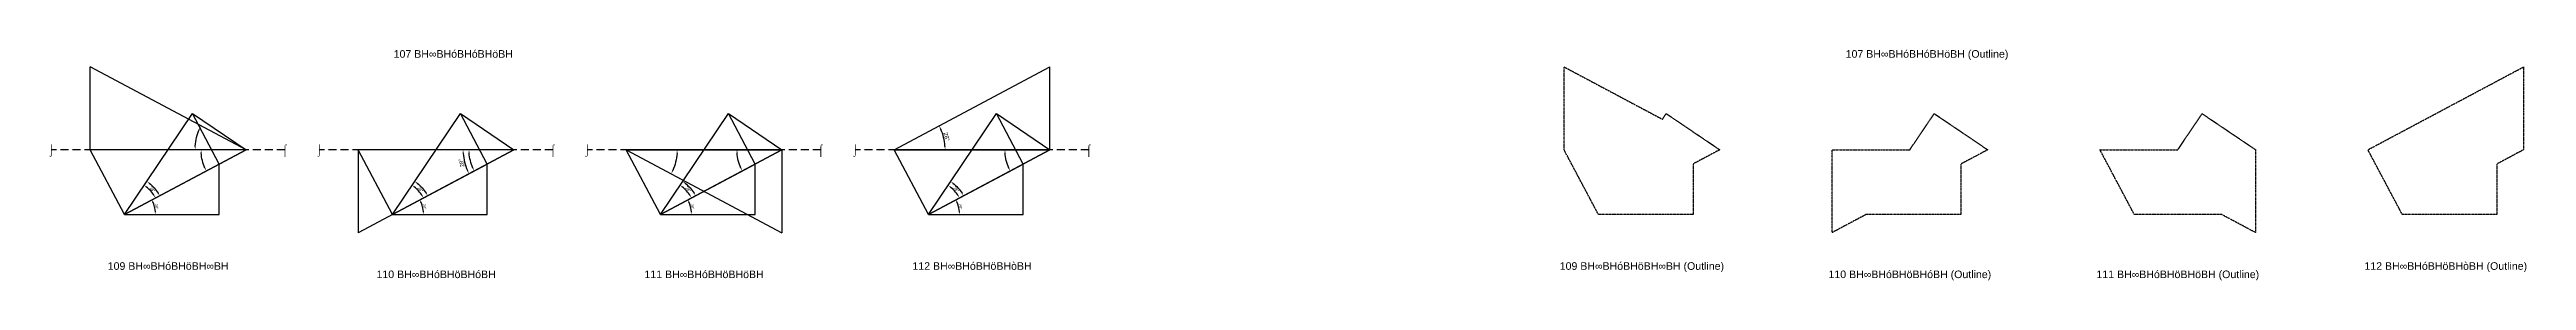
# Model space of a CAD drawing. Header units: millimetres. Extents: x 109495 to 889476, y -4752178 to 24518.
# Drawn here: x 246420 to 639020, y -1607819 to -1571282 of the extents above; entities that cross this region are included whole.
import ezdxf
from ezdxf.enums import TextEntityAlignment as Align

# ---------------------------------------------------------------- set-up
doc = ezdxf.new("R2010")
doc.units = ezdxf.units.MM
doc.header["$PDMODE"] = 35
doc.linetypes.add('DASHED', pattern=[19.05, 12.7, -6.35])
for name, color, linetype in [('BASE', 170, 'Continuous'), ('HYPOTENUSE', 20, 'Continuous'), ('PERPENDICULAR', 90, 'Continuous')]:
    doc.layers.add(name, color=color, linetype=linetype)
doc.styles.add('Arial', font='arial.ttf')
doc.dimstyles.new('ISO-25', dxfattribs={"dimtxt": 250, "dimasz": 100, "dimexe": 1.25, "dimexo": 0.625, "dimgap": 100, "dimtad": 1, "dimdec": 0, "dimtxsty": 'Arial', "dimcen": 2.5, "dimadec": 0, "dimazin": 0, "dimtfac": 1, "dimtdec": 0, "dimtmove": 0, "dimatfit": 3, "dimfxl": 1, "dimarcsym": 0})

# ---------------------------------------------------------------- blocks, each defined once
blk = doc.blocks.new('*D2')
at = {"color": 0, "lineweight": -2, "ltscale": 100, "transparency": 16777216}
blk.add_arc((0, 0), 4906, 4.08845, 23.91155, dxfattribs=at)
at = {"color": 0, "ltscale": 100, "transparency": 16777216}
for points in [[(4432, 1963), (4537, 2014), (4332, 2303)], [(4952, 352), (4835, 348), (4906, 0)]]:
    blk.add_solid(points, dxfattribs=at)
at = {"layer": 'Defpoints', "color": 0, "ltscale": 100, "transparency": 16777216}
for p in [(15000, 7976), (0, 0), (0, 0), (4841, 796), (15000, 0)]:
    blk.add_point(p, dxfattribs=at)
at = {"color": 0, "ltscale": 100, "transparency": 16777216, "insert": (5055, 1260), "char_height": 400, "attachment_point": 5, "rotation": 284, "style": 'Arial'}
blk.add_mtext('28°', dxfattribs=at)
blk = doc.blocks.new('GTN')
at = {"layer": 'BASE'}
blk.add_line((0, 0), (15000, 0), dxfattribs=at)
at = {"layer": 'HYPOTENUSE'}
blk.add_line((0, 0), (15000, 7975.6), dxfattribs=at)
at = {"layer": 'PERPENDICULAR'}
blk.add_line((15000, 0), (15000, 7975.6), dxfattribs=at)
at = {"color": 4, "ltscale": 100}
dim = blk.add_angular_dim_2l(base=(4841, 795.6), line1=((0, 0), (15000, 0)), line2=((0, 0), (15000, 7975.6)), dimstyle='ISO-25', override={"dimtxt": 400, "dimasz": 350, "dimgap": 100}, dxfattribs=at)
dim.commit()
dim.dimension.update_dxf_attribs({"geometry": '*D2', "text_midpoint": (5055.4, 1260.5)})

msp = doc.modelspace()

# ---------------------------------------------------------------- linework, layer by layer
at = {"linetype": 'DASHED', "ltscale": 100}
for p, q in [((283733, -1587140), (246712, -1587140)), ((326204, -1587140), (289183, -1587140)), ((368675, -1587140), (331655, -1587140)), ((411147, -1587140), (374126, -1587140))]:
    msp.add_line(p, q, dxfattribs=at)
at = {"linetype": 'DASHED'}
for points in [[(506914, -1589395), (506914, -1597370), (491914, -1597370), (486475, -1587140), (486475, -1574017), (502072, -1582310), (502674, -1581419), (511155, -1587140)], [(613889, -1587140), (638569, -1574017), (638569, -1587140), (634329, -1589395), (634329, -1597370), (619329, -1597370)], [(549386, -1589395), (549386, -1597370), (534386, -1597370), (528946, -1600262), (528946, -1587140), (541286, -1587140), (545145, -1581419), (553627, -1587140)], [(583758, -1587140), (587616, -1581419), (596098, -1587140), (596098, -1600262), (590658, -1597370), (576857, -1597370), (571418, -1587140)]]:
    msp.add_lwpolyline(points, close=True, dxfattribs=at)

# ---------------------------------------------------------------- block references
at = {"linetype": 'DASHED', "ltscale": 100, "yscale": 1.645357565266573, "zscale": 1.645357565266573}
for p, xscale in [((277563, -1587140), -1.645357565266573), ((380296, -1587140), 1.645357565266573)]:
    msp.add_blockref('GTN', p, dxfattribs=dict(at, xscale=xscale))
at = {"linetype": 'DASHED', "ltscale": 100}
for p, xscale, yscale, zscale, rotation in [((277563, -1587140), -1.452764501644345, 1.452764501644345, 1.452764501644345, 27.99999999999998), ((320034, -1587140), -1.452764501644345, 1.452764501644345, 1.452764501644345, 27.99999999999998), ((362505, -1587140), -1.452764501644345, 1.452764501644345, 1.452764501644345, 27.99999999999998), ((404977, -1587140), -1.452764501644345, 1.452764501644345, 1.452764501644345, 27.99999999999998), ((258322, -1597370), 1.132570050689039, 1.132570050689039, 1.132570050689039, 27.99999999999999), ((258322, -1597370), -1.282714919717771, 1.282714919717771, 1.282714919717771, 236), ((300793, -1597370), 1.132570050689039, 1.132570050689039, 1.132570050689039, 27.99999999999999), ((300793, -1597370), -1.282714919717771, 1.282714919717771, 1.282714919717771, 236), ((343265, -1597370), 1.132570050689039, 1.132570050689039, 1.132570050689039, 27.99999999999999), ((343265, -1597370), -1.282714919717771, 1.282714919717771, 1.282714919717771, 236), ((385736, -1597370), 1.132570050689039, 1.132570050689039, 1.132570050689039, 27.99999999999999), ((385736, -1597370), -1.282714919717771, 1.282714919717771, 1.282714919717771, 236), ((320034, -1587140), 1.645357565266573, 1.645357565266573, 1.645357565266573, 180), ((337825, -1587140), -1.645357565266573, 1.645357565266573, 1.645357565266573, 180)]:
    msp.add_blockref('GTN', p, dxfattribs=dict(at, xscale=xscale, yscale=yscale, zscale=zscale, rotation=rotation))
at = {"linetype": 'DASHED'}
for p in [(258322, -1597370), (300793, -1597370), (343265, -1597370), (385736, -1597370)]:
    msp.add_blockref('GTN', p, dxfattribs=at)

# ---------------------------------------------------------------- texts
at = {"linetype": 'DASHED', "ltscale": 100, "style": 'Arial'}
for s, p in [('107 BH∞BHóBHóBHöBH', (310414, -1571967)), ('107 BH∞BHóBHóBHöBH (Outline)', (544006, -1571967)), ('⌡', (246712, -1587140)), ('⌠', (283733, -1587140)), ('⌡', (289183, -1587140)), ('⌠', (326204, -1587140)), ('⌡', (331655, -1587140)), ('⌠', (368675, -1587140)), ('⌡', (374126, -1587140)), ('⌠', (411147, -1587140)), ('109 BH∞BHóBHöBH∞BH', (265222, -1605544)), ('112 BH∞BHóBHöBHòBH', (392637, -1605544)), ('109 BH∞BHóBHöBH∞BH (Outline)', (498815, -1605544)), ('112 BH∞BHóBHöBHòBH (Outline)', (626229, -1605544)), ('110 BH∞BHóBHöBHóBH', (307694, -1606858)), ('111 BH∞BHóBHöBHöBH', (350165, -1606858)), ('110 BH∞BHóBHöBHóBH (Outline)', (541286, -1606858)), ('111 BH∞BHóBHöBHöBH (Outline)', (583758, -1606858))]:
    msp.add_text(s, height=1200, dxfattribs=at).set_placement(p, align=Align.MIDDLE_CENTER)

doc.saveas('drawing.dxf')
